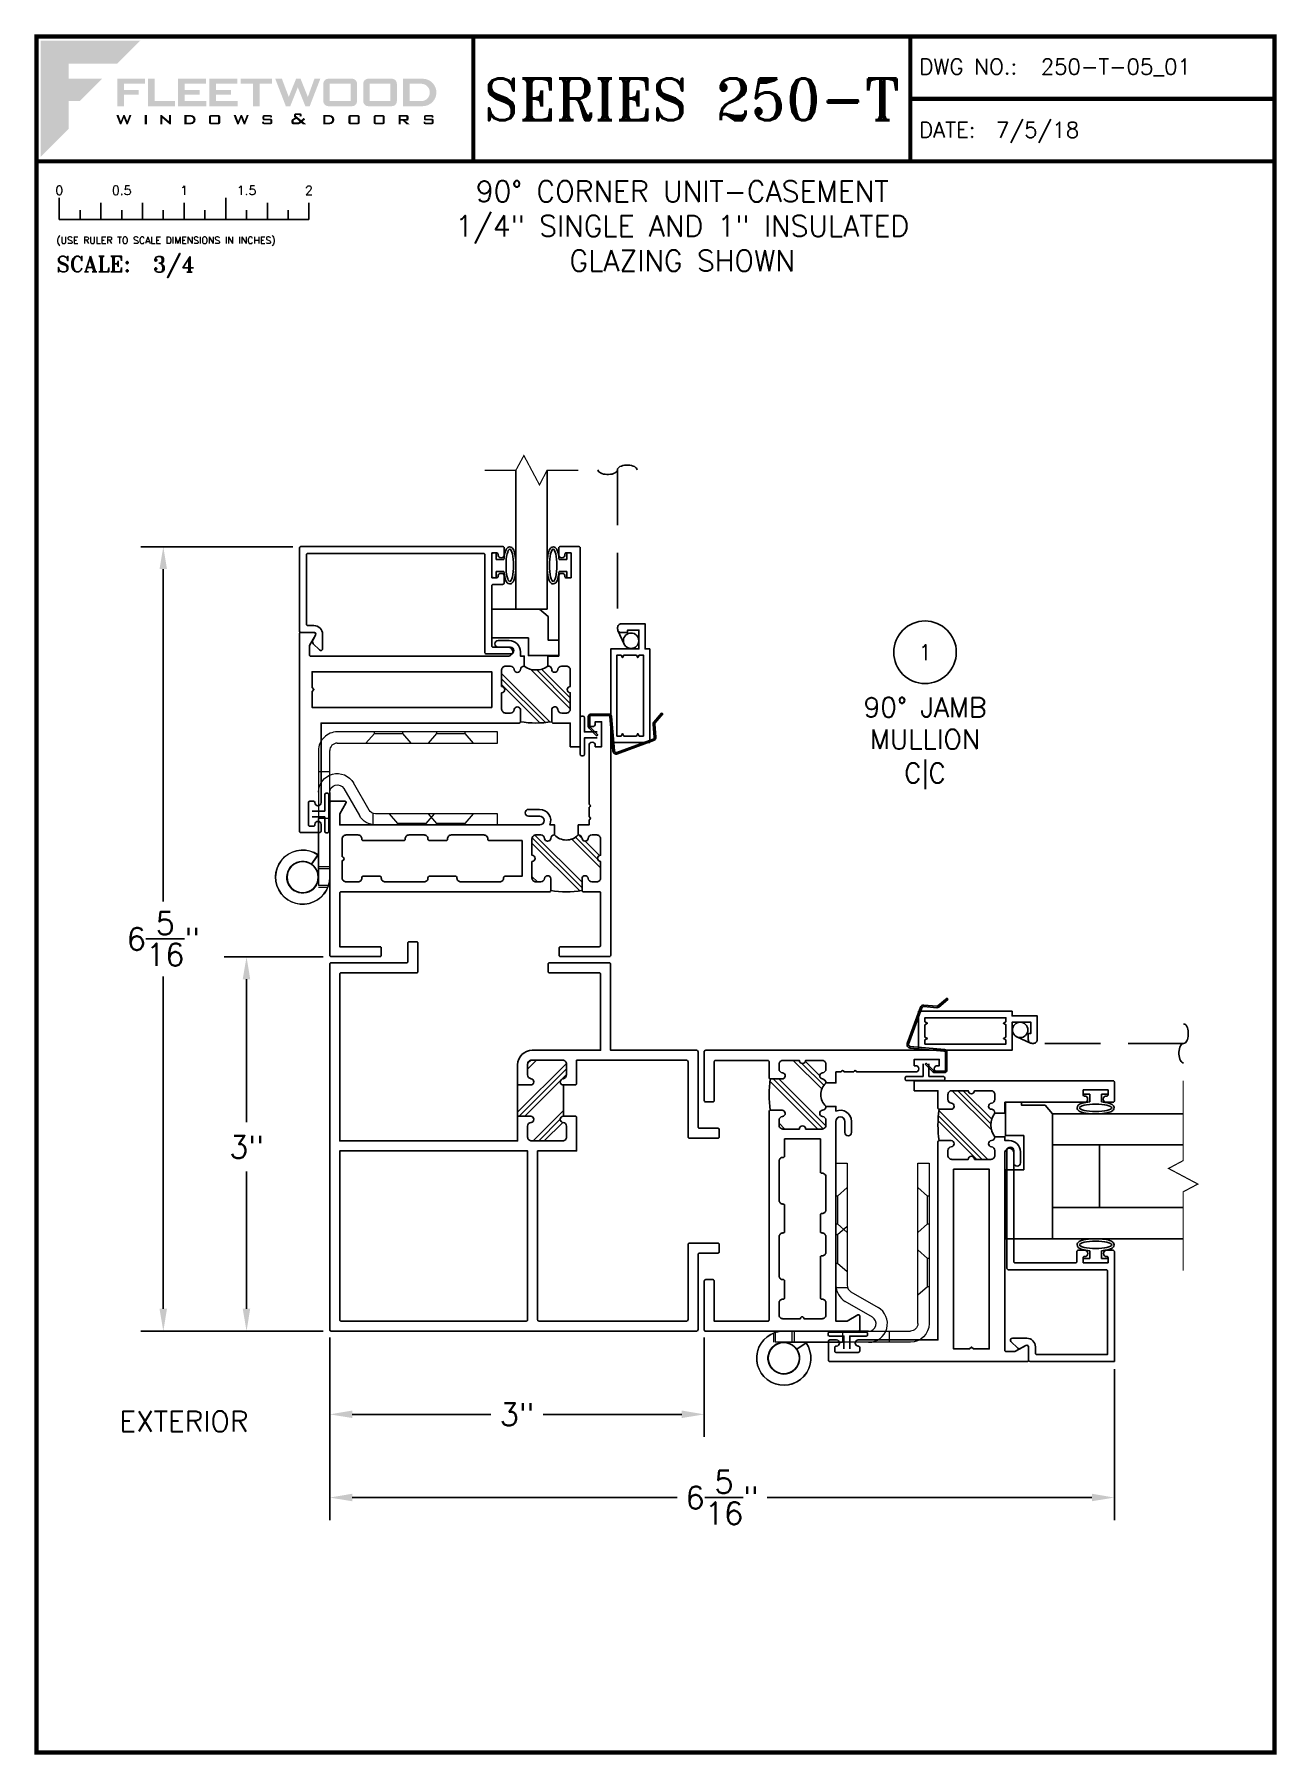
# Paper-space layout 'DETAIL 1' of a CAD drawing. Extents: x 0.3 to 7.8, y 0.1 to 10.4.
# The model-space entities are those that its viewports show. They can reach past a viewport. Long polylines and large blocks are cut down to what shows.
import ezdxf
from ezdxf.enums import TextEntityAlignment as Align

# ---------------------------------------------------------------- set-up
doc = ezdxf.new("R2010")
doc.units = 0
doc.header["$MEASUREMENT"] = 0
doc.linetypes.add('HIDDEN', pattern=[0.375, 0.25, -0.125])
doc.layers.get('0').update_dxf_attribs({"linetype": 'CONTINUOUS'})
doc.layers.get('Defpoints').update_dxf_attribs({"linetype": 'CONTINUOUS'})
for name, color, linetype in [('DIM', 7, 'CONTINUOUS'), ('FRAME', 1, 'CONTINUOUS'), ('GLASS', 7, 'CONTINUOUS'), ('MISC', 7, 'CONTINUOUS'), ('SCREEN', 92, 'CONTINUOUS'), ('SCREEN_CLIP', 7, 'CONTINUOUS'), ('TEXT', 7, 'CONTINUOUS'), ('VENT', 5, 'CONTINUOUS'), ('YK_GLASS_STOP', 5, 'CONTINUOUS')]:
    doc.layers.add(name, color=color, linetype=linetype)
doc.layers.add('VP', color=40, linetype='CONTINUOUS', plot=False)
doc.layers.get('VP').off()
doc.styles.add('ROMANS', font='romans')
doc.styles.add('ROMANT', font='romant')
doc.styles.add('SIMPLEX-094', font='simplex.shx', dxfattribs={"height": 0.094})
doc.styles.get("Standard").update_dxf_attribs({"font": 'simplex.shx'})
doc.dimstyles.new('THREE-QUARTER SCALE', dxfattribs={"dimscale": 0.75, "dimtxt": 0.18, "dimasz": 0.18, "dimexe": 0.18, "dimexo": 0.0625, "dimgap": 0.09, "dimtad": 0, "dimtih": 1, "dimtoh": 1, "dimdec": 4, "dimzin": 0, "dimdsep": 46, "dimlunit": 4, "dimtxsty": 'Standard', "dimcen": 0.09, "dimadec": 0, "dimazin": 0, "dimtfac": 1, "dimtdec": 4, "dimtofl": 0, "dimtmove": 0, "dimatfit": 3, "dimfxl": 0, "dimtolj": 1, "dimtzin": 0, "dimarcsym": 0})

psp = doc.layouts.new('DETAIL 1')

# ---------------------------------------------------------------- texts
at = {"layer": 'MISC', "insert": (4.192359, 9.297923), "char_height": 0.125, "width": 4.58904901, "attachment_point": 5}
psp.add_mtext('90%%D CORNER UNIT-CASEMENT\\P1/4" SINGLE AND 1" INSULATED\\PGLAZING SHOWN', dxfattribs=at)
at = {"layer": 'TEXT'}
psp.add_text('EXTERIOR', height=0.124, dxfattribs=at).set_placement((0.810253, 2.053057))

msp = doc.modelspace()

# ---------------------------------------------------------------- blocks, each defined once
blk = doc.blocks.new('Fleetwood_Logo_6-10-15')
h = blk.add_hatch(color=154)
h.dxf.hatch_style = 1
h.paths.add_polyline_path([(0.2526, -0.0017), (0.0019, -0.0017), (0.0019, -0.2942), (0.0725, -0.2236), (0.0725, -0.1535), (0.1007, -0.1535), (0.1567, -0.0976), (0.0725, -0.0976), (0.0725, -0.0596), (0.1946, -0.0596)])
h = blk.add_hatch(color=251)
h.dxf.hatch_style = 1
h.paths.add_polyline_path([(0.2487, -0.1256), (0.2112, -0.1256), (0.2112, -0.1102), (0.2647, -0.1102), (0.2647, -0.0976), (0.1946, -0.0976), (0.1946, -0.1667), (0.2112, -0.1667), (0.2112, -0.1377), (0.2487, -0.1377)])
h = blk.add_hatch(color=251)
h.dxf.hatch_style = 1
h.paths.add_polyline_path([(0.2886, -0.0976), (0.272, -0.0976), (0.272, -0.1667), (0.3401, -0.1667), (0.3401, -0.1535), (0.2886, -0.1535)])
h = blk.add_hatch(color=251)
h.dxf.hatch_style = 1
h.paths.add_polyline_path([(0.4175, -0.0976), (0.3474, -0.0976), (0.3474, -0.1667), (0.4185, -0.1667), (0.4185, -0.1534), (0.364, -0.1534), (0.364, -0.1377), (0.4015, -0.1377), (0.4015, -0.1256), (0.364, -0.1256), (0.364, -0.1102), (0.4175, -0.1102)])
h = blk.add_hatch(color=251)
h.dxf.hatch_style = 1
h.paths.add_polyline_path([(0.4965, -0.0976), (0.4264, -0.0976), (0.4264, -0.1667), (0.4975, -0.1667), (0.4975, -0.1534), (0.443, -0.1534), (0.443, -0.1377), (0.4804, -0.1377), (0.4804, -0.1256), (0.443, -0.1256), (0.443, -0.1102), (0.4965, -0.1102)])
h = blk.add_hatch(color=251)
h.dxf.hatch_style = 1
h.paths.add_polyline_path([(0.5842, -0.0976), (0.5054, -0.0976), (0.5054, -0.1102), (0.5365, -0.1102), (0.5365, -0.1667), (0.5531, -0.1667), (0.5531, -0.1102), (0.5842, -0.1102)])
h = blk.add_hatch(color=251)
h.dxf.hatch_style = 1
h.paths.add_polyline_path([(0.6089, -0.0976), (0.5921, -0.0976), (0.6188, -0.1667), (0.63, -0.1667), (0.6489, -0.1192), (0.6679, -0.1667), (0.6789, -0.1667), (0.7056, -0.0976), (0.6908, -0.0976), (0.6742, -0.1433), (0.6558, -0.0976), (0.6446, -0.0976), (0.6261, -0.1433)])
h = blk.add_hatch(color=251)
h.dxf.hatch_style = 1
h.paths.add_polyline_path([(0.7853, -0.0976), (0.726, -0.0976, 0.414214), (0.7133, -0.1102), (0.7133, -0.154, 0.414214), (0.726, -0.1667), (0.7853, -0.1667, 0.414214), (0.798, -0.154), (0.798, -0.1102, 0.414214)])
h.paths.add_polyline_path([(0.7819, -0.1102), (0.7819, -0.154), (0.7294, -0.154), (0.7294, -0.1102)], flags=16)
h = blk.add_hatch(color=251)
h.dxf.hatch_style = 1
h.paths.add_polyline_path([(0.8856, -0.0976), (0.8262, -0.0976, 0.414214), (0.8136, -0.1102), (0.8136, -0.154, 0.414214), (0.8262, -0.1667), (0.8856, -0.1667, 0.414214), (0.8982, -0.154), (0.8982, -0.1102, 0.414214)])
h.paths.add_polyline_path([(0.8822, -0.1102), (0.8822, -0.154), (0.8296, -0.154), (0.8296, -0.1102)], flags=16)
h = blk.add_hatch(color=251)
h.dxf.hatch_style = 1
h.paths.add_polyline_path([(0.9632, -0.0976), (0.914, -0.0976), (0.914, -0.1667), (0.9632, -0.1667, 1)])
h.paths.add_polyline_path([(0.9301, -0.1102), (0.9593, -0.1102, -1), (0.9593, -0.154), (0.9301, -0.154)], flags=16)
h = blk.add_hatch(color=7)
h.dxf.hatch_style = 1
h.paths.add_polyline_path([(0.2301, -0.1891), (0.2251, -0.1891), (0.2196, -0.2043), (0.2134, -0.1891), (0.2097, -0.1891), (0.2035, -0.2043), (0.1978, -0.1891), (0.1922, -0.1891), (0.2011, -0.2121), (0.2048, -0.2121), (0.2112, -0.1963), (0.2175, -0.2121), (0.2212, -0.2121)])
h = blk.add_hatch(color=7)
h.dxf.hatch_style = 1
h.paths.add_polyline_path([(0.2691, -0.1891), (0.2637, -0.1891), (0.2637, -0.2118), (0.2637, -0.2121), (0.2691, -0.2121)])
h = blk.add_hatch(color=7)
h.dxf.hatch_style = 1
h.paths.add_polyline_path([(0.3077, -0.1964), (0.3259, -0.2121), (0.3298, -0.2121), (0.3298, -0.1891), (0.325, -0.1891), (0.325, -0.2047), (0.3067, -0.1891), (0.3029, -0.1891), (0.3029, -0.2121), (0.3077, -0.2121)])
h = blk.add_hatch(color=7)
h.dxf.hatch_style = 1
h.paths.add_polyline_path([(0.3801, -0.1891), (0.3637, -0.1891), (0.3637, -0.2121), (0.3801, -0.2121, 1)])
h.paths.add_polyline_path([(0.3691, -0.2079), (0.3691, -0.1933), (0.3788, -0.1933, -1), (0.3788, -0.2079)], flags=16)
h = blk.add_hatch(color=7)
h.dxf.hatch_style = 1
h.paths.add_polyline_path([(0.4537, -0.2079), (0.4537, -0.1933, 0.414214), (0.4495, -0.1891), (0.4297, -0.1891, 0.414214), (0.4255, -0.1933), (0.4255, -0.2079, 0.414214), (0.4297, -0.2121), (0.4495, -0.2121, 0.414214)])
h.paths.add_polyline_path([(0.4308, -0.2079), (0.4308, -0.1933), (0.4484, -0.1933), (0.4484, -0.2079)], flags=16)
h = blk.add_hatch(color=7)
h.dxf.hatch_style = 1
h.paths.add_polyline_path([(0.5253, -0.1891), (0.5203, -0.1891), (0.5148, -0.2043), (0.5087, -0.1891), (0.5049, -0.1891), (0.4988, -0.2043), (0.493, -0.1891), (0.4874, -0.1891), (0.4963, -0.2121), (0.5001, -0.2121), (0.5064, -0.1963), (0.5127, -0.2121), (0.5164, -0.2121)])
h = blk.add_hatch(color=7)
h.dxf.hatch_style = 1
h.paths.add_polyline_path([(0.5801, -0.1891), (0.5643, -0.1891, 0.414214), (0.56, -0.1933), (0.56, -0.1981, 0.414214), (0.5643, -0.2024), (0.58, -0.2024), (0.58, -0.2078), (0.5637, -0.2078), (0.5637, -0.2052), (0.5591, -0.2062), (0.5591, -0.2078, 0.414214), (0.5634, -0.2121), (0.5805, -0.2121, 0.414214), (0.5848, -0.2078), (0.5848, -0.2024, 0.414214), (0.5805, -0.1982), (0.5648, -0.1982), (0.5648, -0.193), (0.5798, -0.193), (0.5798, -0.1958), (0.5843, -0.1948), (0.5843, -0.1933, 0.414214)])
h = blk.add_hatch(color=7)
h.dxf.hatch_style = 1
h.paths.add_polyline_path([(0.645, -0.1913, -0.222262), (0.6447, -0.1906), (0.6447, -0.1892), (0.6535, -0.1892), (0.6535, -0.193), (0.6587, -0.1918), (0.6587, -0.189, 0.414214), (0.6544, -0.1847), (0.6437, -0.1847, 0.414214), (0.6394, -0.189), (0.6394, -0.1922, 0.222262), (0.6407, -0.1948), (0.6415, -0.1955), (0.6345, -0.1998, 0.260684), (0.6329, -0.2027), (0.6329, -0.2078, 0.414214), (0.6372, -0.2121), (0.6514, -0.2121, 0.17577), (0.6536, -0.2113), (0.657, -0.2085), (0.6614, -0.2121), (0.6699, -0.2121), (0.6613, -0.2049), (0.6676, -0.1997), (0.6637, -0.1964), (0.6574, -0.2017)])
h.paths.add_polyline_path([(0.6532, -0.2052), (0.6509, -0.2072, -0.17577), (0.6502, -0.2074), (0.6382, -0.2074), (0.6382, -0.2033, -0.260684), (0.6387, -0.2025), (0.6451, -0.1985)], flags=16)
h = blk.add_hatch(color=7)
h.dxf.hatch_style = 1
h.paths.add_polyline_path([(0.7294, -0.1891), (0.713, -0.1891), (0.713, -0.2121), (0.7294, -0.2121, 1)])
h.paths.add_polyline_path([(0.7184, -0.2079), (0.7184, -0.1933), (0.7281, -0.1933, -1), (0.7281, -0.2079)], flags=16)
h = blk.add_hatch(color=7)
h.dxf.hatch_style = 1
h.paths.add_polyline_path([(0.8045, -0.2079), (0.8045, -0.1933, 0.414214), (0.8003, -0.1891), (0.7805, -0.1891, 0.414214), (0.7763, -0.1933), (0.7763, -0.2079, 0.414214), (0.7805, -0.2121), (0.8003, -0.2121, 0.414214)])
h.paths.add_polyline_path([(0.7816, -0.2079), (0.7816, -0.1933), (0.7992, -0.1933), (0.7992, -0.2079)], flags=16)
h = blk.add_hatch(color=7)
h.dxf.hatch_style = 1
h.paths.add_polyline_path([(0.8678, -0.2079), (0.8678, -0.1933, 0.414214), (0.8636, -0.1891), (0.8438, -0.1891, 0.414214), (0.8396, -0.1933), (0.8396, -0.2079, 0.414214), (0.8438, -0.2121), (0.8636, -0.2121, 0.414214)])
h.paths.add_polyline_path([(0.8449, -0.2079), (0.8449, -0.1933), (0.8624, -0.1933), (0.8624, -0.2079)], flags=16)
h = blk.add_hatch(color=7)
h.dxf.hatch_style = 1
h.paths.add_polyline_path([(0.9277, -0.1993), (0.9277, -0.1933, 0.414214), (0.9235, -0.1891), (0.9028, -0.1891), (0.9028, -0.2121), (0.9082, -0.2121), (0.9082, -0.2035), (0.9131, -0.2035), (0.9224, -0.2121), (0.9303, -0.2121), (0.9197, -0.2035), (0.9235, -0.2035, 0.414214)])
h.paths.add_polyline_path([(0.9082, -0.1993), (0.9082, -0.1933), (0.9214, -0.1933, -0.414214), (0.9224, -0.1943), (0.9224, -0.1983, -0.414214), (0.9214, -0.1993)], flags=16)
h = blk.add_hatch(color=7)
h.dxf.hatch_style = 1
h.paths.add_polyline_path([(0.9867, -0.1982), (0.971, -0.1982), (0.971, -0.193), (0.9859, -0.193), (0.9859, -0.1958), (0.9905, -0.1948), (0.9905, -0.1933, 0.414214), (0.9863, -0.1891), (0.9705, -0.1891, 0.414214), (0.9662, -0.1933), (0.9662, -0.1981, 0.414214), (0.9705, -0.2024), (0.9862, -0.2024), (0.9862, -0.2078), (0.9699, -0.2078), (0.9699, -0.2052), (0.9653, -0.2062), (0.9653, -0.2078, 0.414214), (0.9696, -0.2121), (0.9867, -0.2121, 0.414214), (0.991, -0.2078), (0.991, -0.2024, 0.414214)])
blk = doc.blocks.new('A-SIZE_P')
at = {"const_width": 0.025}
blk.add_lwpolyline([(0.313, 0.125), (7.751, 0.125), (7.751, 10.437), (0.313, 10.437)], close=True, dxfattribs=at)
for points in [[(2.938, 10.437), (2.938, 9.687)], [(5.563, 10.437), (5.563, 9.687)], [(5.563, 10.062), (7.751, 10.062)], [(0.313, 9.687), (7.751, 9.687)]]:
    blk.add_lwpolyline(points, dxfattribs=at)
at = {"xscale": 2.387023416083395, "yscale": 2.387023416083395, "zscale": 2.387023416083395}
blk.add_blockref('Fleetwood_Logo_6-10-15', (0.334, 10.416), dxfattribs=at)
for s, style, p in [('DWG NO.:', 'SIMPLEX-094', (5.617, 10.209)), ('DATE:', 'SIMPLEX-094', (5.616, 9.829)), ('SCALE:', 'ROMANT', (0.433, 9.022))]:
    blk.add_text(s, height=0.094, dxfattribs=dict(style=style)).set_placement(p)
for tag, p, style in [('DWG_NO', (6.346, 10.209), 'SIMPLEX-094'), ('DATE', (6.077, 9.829), 'SIMPLEX-094'), ('SCALE', (1.011, 9.02), 'ROMANT')]:
    blk.add_attdef(tag, p, '', height=0.094, dxfattribs=dict(style=style))
for tag, height, style, width, p, p2 in [('DWG_NO_F', 0.094, 'SIMPLEX-094', 1.745692, (6.347, 10.209), (7.683, 10.209)), ('PRODUCT', 0.25, 'ROMANT', 1.390728, (3.001, 9.934), (5.5, 9.934))]:
    blk.add_attdef(tag, text='', height=height, dxfattribs=dict(style=style, width=width)).set_placement(p, p2, align=Align.FIT)
blk = doc.blocks.new('Three Quarter')
for p, q in [((0.137, -0.219), (0.137, -0.35)), ((0.262, -0.294), (0.262, -0.35)), ((0.387, -0.249), (0.387, -0.35)), ((0.512, -0.294), (0.512, -0.35)), ((0.637, -0.249), (0.637, -0.35)), ((0.762, -0.294), (0.762, -0.35)), ((0.887, -0.249), (0.887, -0.35)), ((1.012, -0.294), (1.012, -0.35)), ((1.137, -0.219), (1.137, -0.35)), ((1.262, -0.294), (1.262, -0.35)), ((1.387, -0.249), (1.387, -0.35)), ((1.512, -0.294), (1.512, -0.35)), ((1.637, -0.249), (1.637, -0.35)), ((0.137, -0.35), (1.637, -0.35))]:
    blk.add_line(p, q)
for s, p in [('0', (0.137, -0.219)), ('0.5', (0.512, -0.219)), ('1', (0.887, -0.219)), ('1.5', (1.262, -0.219)), ('2', (1.637, -0.219))]:
    blk.add_text(s, height=0.055).set_placement(p, align=Align.BOTTOM_CENTER)
at = {"style": 'ROMANS'}
blk.add_text('(USE RULER TO SCALE DIMENSIONS IN INCHES)', height=0.04115, dxfattribs=at).set_placement((0.12, -0.495))
blk = doc.blocks.new('*D97')
at = {"layer": 'Defpoints', "color": 0}
for p in [(1.575, 4.907), (2.082, 4.907), (2.082, 2.657)]:
    blk.add_point(p, dxfattribs=at)
at = {"layer": 'TEXT', "color": 0, "lineweight": -2}
for p, q in [((2.036, 4.907), (1.44, 4.907)), ((1.575, 4.772), (1.575, 3.912)), ((1.575, 2.792), (1.575, 3.616)), ((2.036, 2.657), (1.44, 2.657))]:
    blk.add_line(p, q, dxfattribs=at)
at = {"layer": 'TEXT', "color": 0}
for points in [[(1.552, 4.772), (1.597, 4.772), (1.575, 4.907)], [(1.552, 2.792), (1.597, 2.792), (1.575, 2.657)]]:
    blk.add_solid(points, dxfattribs=at)
at = {"layer": 'TEXT', "color": 0, "insert": (1.575, 3.764), "char_height": 0.135, "attachment_point": 5}
blk.add_mtext('\\A1;3"', dxfattribs=at)
blk = doc.blocks.new('*D98')
at = {"layer": 'Defpoints', "color": 0}
for p in [(1.075, 7.371), (1.9, 7.371), (2.082, 2.657)]:
    blk.add_point(p, dxfattribs=at)
at = {"layer": 'TEXT', "color": 0, "lineweight": -2}
for p, q in [((1.853, 7.371), (0.94, 7.371)), ((1.075, 7.236), (1.075, 5.239)), ((1.075, 2.792), (1.075, 4.789)), ((2.036, 2.657), (0.94, 2.657))]:
    blk.add_line(p, q, dxfattribs=at)
at = {"layer": 'TEXT', "color": 0}
for points in [[(1.052, 7.236), (1.097, 7.236), (1.075, 7.371)], [(1.052, 2.792), (1.097, 2.792), (1.075, 2.657)]]:
    blk.add_solid(points, dxfattribs=at)
at = {"layer": 'TEXT', "color": 0, "insert": (1.075, 5.014), "char_height": 0.135, "attachment_point": 5}
blk.add_mtext('\\A1;6{\\H1.000000x;\\S5/16;}"', dxfattribs=at)
blk = doc.blocks.new('*D99')
at = {"layer": 'Defpoints', "color": 0}
for p in [(2.075, 2.665), (4.325, 2.665), (4.325, 2.157)]:
    blk.add_point(p, dxfattribs=at)
at = {"layer": 'TEXT', "color": 0, "lineweight": -2}
for p, q in [((2.075, 2.618), (2.075, 2.022)), ((4.325, 2.618), (4.325, 2.022)), ((2.21, 2.157), (3.042, 2.157)), ((4.19, 2.157), (3.357, 2.157))]:
    blk.add_line(p, q, dxfattribs=at)
at = {"layer": 'TEXT', "color": 0}
for points in [[(2.21, 2.18), (2.21, 2.135), (2.075, 2.157)], [(4.19, 2.18), (4.19, 2.135), (4.325, 2.157)]]:
    blk.add_solid(points, dxfattribs=at)
at = {"layer": 'TEXT', "color": 0, "insert": (3.2, 2.157), "char_height": 0.135, "attachment_point": 5}
blk.add_mtext('\\A1;3"', dxfattribs=at)
blk = doc.blocks.new('*D100')
at = {"layer": 'Defpoints', "color": 0}
for p in [(2.075, 2.665), (6.789, 2.475), (2.075, 1.657)]:
    blk.add_point(p, dxfattribs=at)
at = {"layer": 'TEXT', "color": 0, "lineweight": -2}
for p, q in [((2.075, 2.618), (2.075, 1.522)), ((6.789, 2.428), (6.789, 1.522)), ((2.21, 1.657), (4.162, 1.657)), ((6.654, 1.657), (4.702, 1.657))]:
    blk.add_line(p, q, dxfattribs=at)
at = {"layer": 'TEXT', "color": 0}
for points in [[(2.21, 1.68), (2.21, 1.635), (2.075, 1.657)], [(6.654, 1.68), (6.654, 1.635), (6.789, 1.657)]]:
    blk.add_solid(points, dxfattribs=at)
at = {"layer": 'TEXT', "color": 0, "insert": (4.432, 1.657), "char_height": 0.135, "attachment_point": 5}
blk.add_mtext('\\A1;6{\\H1.000000x;\\S5/16;}"', dxfattribs=at)
blk = doc.blocks.new('sectball')
blk.add_circle((0, 0), 0.125)
blk.add_attdef('NO', text='', height=0.062).set_placement((0, 0), align=Align.MIDDLE_CENTER)
for tag, p in [('LINE1', (0, -0.2588)), ('LINE2', (0, -0.3864)), ('LINE3', (0, -0.5214))]:
    blk.add_attdef(tag, text='', height=0.078).set_placement(p, align=Align.CENTER)
blk = doc.blocks.new('P48 90 Corner Mullion')
h = blk.add_hatch()
h.set_pattern_fill('PLAST', color=256, angle=45, style=0)
h.set_pattern_definition([(45, (-6.56593, -27.63443), (-0.1767767, 0.1767767), []), (45, (-6.58803, -27.61234), (-0.1767767, 0.1767767), []), (45, (-6.61013, -27.59024), (-0.1767767, 0.1767767), [])])
h.paths.add_polyline_path([(0.135, 1.972), (0.03, 1.972), (0.03, 1.722), (0.135, 1.722, -0.414214), (0.16, 1.697), (0.16, 1.697, -0.38311), (0.138, 1.672, 0.38311), (0.11, 1.641), (0.11, 1.555, 0.414214), (0.141, 1.524), (0.391, 1.524, 0.414214), (0.422, 1.555), (0.422, 1.641, 0.38311), (0.394, 1.672, -0.38311), (0.372, 1.697), (0.372, 1.697, -0.414214), (0.397, 1.722), (0.397, 1.972, -0.414214), (0.372, 1.997), (0.372, 1.997, -0.38311), (0.394, 2.022, 0.38311), (0.422, 2.053), (0.422, 2.139, 0.414214), (0.391, 2.17), (0.141, 2.17, 0.414214), (0.11, 2.139), (0.11, 2.053, 0.38311), (0.138, 2.022, -0.38311), (0.16, 1.997), (0.16, 1.997, -0.414214)])
for p, q in [((0.03, 1.972), (0.03, 1.722)), ((0.397, 1.972), (0.397, 1.722))]:
    blk.add_line(p, q)
for points in [[(0.03, 1.722), (0.03, 1.524), (-1.395, 1.524), (-1.395, 2.86, -0.414214), (-1.385, 2.87), (-0.78, 2.87, 0.414214), (-0.77, 2.88), (-0.77, 3.11, 0.414214), (-0.78, 3.12), (-0.84, 3.12, 0.414214), (-0.85, 3.11), (-0.85, 2.96, -0.414214), (-0.86, 2.95), (-1.465, 2.95, 0.414214), (-1.475, 2.94), (-1.475, 0.01, 0.414214), (-1.465, 0), (1.465, 0, 0.414214), (1.475, 0.01), (1.475, 0.615, -0.414214), (1.485, 0.625), (1.635, 0.625, 0.414214), (1.645, 0.635), (1.645, 0.695, 0.414214), (1.635, 0.705), (1.405, 0.705, 0.414214), (1.395, 0.695), (1.395, 0.09, -0.414214), (1.385, 0.08), (0.2, 0.08, -0.414214), (0.19, 0.09), (0.19, 1.444), (0.502, 1.444), (0.502, 1.712, 0.414214), (0.492, 1.722), (0.397, 1.722, 0.414214), (0.372, 1.697), (0.372, 1.697, 0.38311), (0.394, 1.672, -0.38311), (0.422, 1.641), (0.422, 1.555, -0.414214), (0.391, 1.524), (0.141, 1.524, -0.414214), (0.11, 1.555), (0.11, 1.641, -0.38311), (0.138, 1.672, 0.38311), (0.16, 1.697), (0.16, 1.697, 0.414214), (0.135, 1.722), (0.03, 1.722)], [(0.03, 1.972), (0.135, 1.972, 0.414214), (0.16, 1.997), (0.16, 1.997, 0.38311), (0.138, 2.022, -0.38311), (0.11, 2.053), (0.11, 2.139, -0.414214), (0.141, 2.17), (0.391, 2.17, -0.414214), (0.422, 2.139), (0.422, 2.053, -0.38311), (0.394, 2.022, 0.38311), (0.372, 1.997), (0.372, 1.997, 0.414214), (0.397, 1.972), (0.492, 1.972, 0.414214), (0.502, 1.982), (0.502, 2.17), (1.385, 2.17, -0.414214), (1.395, 2.16), (1.395, 1.555, 0.414214), (1.405, 1.545), (1.635, 1.545, 0.414214), (1.645, 1.555), (1.645, 1.615, 0.414214), (1.635, 1.625), (1.485, 1.625, -0.414214), (1.475, 1.635), (1.475, 2.24, 0.414214), (1.465, 2.25), (0.775, 2.25), (0.775, 2.94, 0.414214), (0.765, 2.95), (0.285, 2.95, 0.414214), (0.275, 2.94), (0.275, 2.88, 0.414214), (0.285, 2.87), (0.685, 2.87, -0.414214), (0.695, 2.86), (0.695, 2.25), (0.147, 2.25, 0.414214), (0.03, 2.133), (0.03, 1.972)]]:
    blk.add_lwpolyline(points, format="xyb")
blk.add_lwpolyline([(-1.385, 0.08, -0.414214), (-1.395, 0.09), (-1.395, 1.444), (0.11, 1.444), (0.11, 0.09, -0.414214), (0.1, 0.08)], format="xyb", close=True)
blk = doc.blocks.new('05P19-BLOCK-OG')
h = blk.add_hatch()
h.set_pattern_fill('PLAST', angle=45, style=0)
h.paths.add_polyline_path([(0.006, 1.12, -1), (0.006, 1.17), (0.006, 1.302, 0.414214), (-0.025, 1.333), (-0.063, 1.333, 0.38311), (-0.094, 1.305, -0.947716), (-0.143, 1.308), (-0.143, 1.403, 0.081165), (-0.394, 1.403), (-0.394, 1.308, -0.947716), (-0.443, 1.305, 0.38311), (-0.474, 1.333), (-0.512, 1.333, 0.414214), (-0.544, 1.302), (-0.544, 1.17, -1), (-0.544, 1.12), (-0.544, 0.988, 0.414214), (-0.512, 0.957), (-0.474, 0.957, 0.38311), (-0.443, 0.985, -0.898027), (-0.394, 0.985, 0.009247), (-0.394, 0.984, 0.372543), (-0.363, 0.957, -0.436275), (-0.174, 0.957, 0.38311), (-0.143, 0.985, -0.898027), (-0.094, 0.985, 0.38311), (-0.063, 0.957), (-0.025, 0.957, 0.414214), (0.006, 0.988)])
for points in [[(-0.394, 0.984, -0.009247), (-0.394, 0.985, 0.898027), (-0.443, 0.985, -0.38311), (-0.474, 0.957), (-0.512, 0.957, -0.414214), (-0.544, 0.988), (-0.544, 1.12, 1), (-0.544, 1.17), (-0.544, 1.302, -0.414214), (-0.512, 1.333), (-0.474, 1.333, -0.38311), (-0.443, 1.305, 0.947716), (-0.394, 1.308), (-0.394, 1.403, 0.414214), (-0.404, 1.413), (-2.073, 1.413, -0.414214), (-2.084, 1.423), (-2.084, 1.852), (-1.761, 1.852, 0.414214), (-1.751, 1.862), (-1.751, 1.922, 0.414214), (-1.761, 1.932), (-2.154, 1.932, 0.414214), (-2.163, 1.922), (-2.163, 0.697, 0.414214), (-2.154, 0.687), (-2.042, 0.687, 0.57735), (-2.034, 0.702), (-2.084, 0.788), (-2.084, 0.877), (-0.483, 0.877, -1), (-0.483, 0.806), (-0.572, 0.806, 1), (-0.572, 0.752), (-0.483, 0.752, 0.536675), (-0.401, 0.877), (-0.363, 0.877), (-0.363, 0.957, -0.38311), (-0.394, 0.985)], [(-0.143, 0.984, 0.009247), (-0.143, 0.985, -0.38311), (-0.174, 0.957), (-0.174, 0.877), (-0.087, 0.877), (-0.087, 0.838, 0.317837), (-0.083, 0.833, -0.707107), (-0.083, 0.814, 0.317837), (-0.087, 0.81), (-0.087, 0.738, 0.317837), (-0.083, 0.733, -0.707107), (-0.083, 0.714, 0.317837), (-0.087, 0.71), (-0.087, 0.239, 1), (-0.037, 0.239), (-0.037, 0.25), (0.014, 0.25), (0.014, 0.05), (-0.037, 0.05), (-0.037, 0.064, 1), (-0.087, 0.064), (-0.087, 0.01, 0.414214), (-0.076, 0), (0.076, 0, 0.414214), (0.087, 0.01), (0.087, 1.922, 0.414214), (0.076, 1.932), (-0.316, 1.932, 0.414214), (-0.326, 1.922), (-0.326, 1.862, 0.414214), (-0.316, 1.852), (-0.003, 1.852, -0.414214), (0.006, 1.842), (0.006, 1.423, -0.414214), (-0.003, 1.413), (-0.134, 1.413, 0.414214), (-0.143, 1.403), (-0.143, 1.308, 0.947716), (-0.094, 1.305, -0.38311), (-0.063, 1.333), (-0.025, 1.333, -0.414214), (0.006, 1.302), (0.006, 1.17, 1), (0.006, 1.12), (0.006, 0.988, -0.414214), (-0.025, 0.957), (-0.063, 0.957, -0.38311), (-0.094, 0.985, 0.898027), (-0.143, 0.985)]]:
    blk.add_lwpolyline(points, format="xyb")
blk.add_lwpolyline([(-1.377, 0.988, -0.414214), (-1.408, 0.957), (-1.529, 0.957, -0.414214), (-1.56, 0.988), (-1.56, 0.992, 0.414214), (-1.569, 1.002), (-1.897, 1.002, 0.414214), (-1.907, 0.992), (-1.907, 0.988, -0.414214), (-1.938, 0.957), (-2.032, 0.957, -0.414214), (-2.064, 0.988), (-2.064, 1.132, 1), (-2.064, 1.162), (-2.064, 1.302, -0.414214), (-2.032, 1.333), (-1.938, 1.333, -0.414214), (-1.907, 1.302), (-1.907, 1.302), (-1.907, 1.298, 0.414214), (-1.897, 1.288), (-1.761, 1.288, 0.414214), (-1.751, 1.298), (-1.751, 1.302), (-1.751, 1.302, -0.414214), (-1.72, 1.333), (-1.408, 1.333, -0.414214), (-1.377, 1.302), (-1.377, 1.302), (-1.377, 1.298, 0.414214), (-1.367, 1.288), (-1.155, 1.288, 0.414214), (-1.145, 1.298), (-1.145, 1.302), (-1.145, 1.302, -0.414214), (-1.114, 1.333), (-0.802, 1.333, -0.414214), (-0.771, 1.302), (-0.771, 1.302), (-0.771, 1.298, 0.414214), (-0.761, 1.288), (-0.623, 1.288), (-0.623, 1.002), (-0.889, 1.002, 0.414214), (-0.898, 0.992), (-0.898, 0.988, -0.414214), (-0.93, 0.957), (-1.19, 0.957, -0.414214), (-1.221, 0.988), (-1.221, 0.992, 0.414214), (-1.23, 1.002), (-1.367, 1.002, 0.414214), (-1.377, 0.992)], format="xyb", close=True)
at = {"color": 7}
for centre, radius, start, end in [((-0.269, 0.638), 0.775, 80.7195, 99.2805), ((-0.269, 0.869), 0.129, 42.8591, 137.1409)]:
    blk.add_arc(centre, radius, start, end, dxfattribs=at)
blk = doc.blocks.new('05P11-Z-BAR')
h = blk.add_hatch()
h.set_pattern_fill('PLAST', angle=45, style=0)
h.set_pattern_definition([(45, (-0.3846, -1e-07), (-0.176777, 0.176777), []), (45, (-0.4067, 0.0221), (-0.176777, 0.176777), []), (45, (-0.4288, 0.0442), (-0.176777, 0.176777), [])])
h.paths.add_polyline_path([(0.006, 1.12, -0.414214), (-0.018, 1.145, -0.414214), (0.006, 1.17), (0.006, 1.302, 0.414214), (-0.025, 1.333), (-0.063, 1.333, 0.38311), (-0.094, 1.305, -0.947716), (-0.143, 1.308), (-0.143, 1.403, 0.087329), (-0.394, 1.403), (-0.394, 1.308, -1), (-0.443, 1.308, 0.352985), (-0.473, 1.333), (-0.512, 1.333, 0.414214), (-0.544, 1.302), (-0.544, 1.17, -0.414214), (-0.518, 1.145, -0.414214), (-0.544, 1.12), (-0.544, 0.988, 0.414214), (-0.512, 0.957), (-0.474, 0.957, 0.38311), (-0.443, 0.985, -0.898027), (-0.394, 0.985, 0.38311), (-0.363, 0.957, -0.325577), (-0.174, 0.957, 0.363634), (-0.143, 0.982, -0.947716), (-0.094, 0.985, 0.38311), (-0.063, 0.957), (-0.025, 0.957, 0.414214), (0.006, 0.988)])
blk.add_line((-0.087, 0.877), (-0.087, 0.877))
for points in [[(-2.164, 2.28, -0.414214), (-2.154, 2.29), (-2.001, 2.29, -0.414214), (-1.991, 2.28), (-1.991, 2.226, -1), (-2.041, 2.226), (-2.041, 2.23, 0.414214), (-2.051, 2.24), (-2.081, 2.24, 0.414214), (-2.091, 2.23), (-2.091, 2.05, 0.414214), (-2.081, 2.04), (-2.051, 2.04, 0.414214), (-2.041, 2.05), (-2.041, 2.051, -1), (-1.991, 2.051), (-1.991, 1.413), (-0.403, 1.413, -0.414214), (-0.394, 1.403), (-0.394, 1.306, -0.888834), (-0.443, 1.306, 0.377258), (-0.474, 1.333), (-0.512, 1.333, 0.414214), (-0.544, 1.302), (-0.544, 1.17, -1), (-0.544, 1.12), (-0.544, 0.988, 0.414214), (-0.512, 0.957), (-0.474, 0.957, 0.383109), (-0.443, 0.985, -0.898027), (-0.394, 0.985, 0.38311), (-0.363, 0.957), (-0.363, 0.877), (-0.394, 0.877), (-0.394, 0.842, -0.414214), (-0.483, 0.752), (-0.571, 0.752, -1), (-0.571, 0.806), (-0.486, 0.806, 0.859155), (-0.486, 0.877), (-2.074, 0.877, 0.414214), (-2.084, 0.867), (-2.084, 0.797, 0.131652), (-2.082, 0.792), (-2.035, 0.709, -0.577353), (-2.048, 0.687), (-2.154, 0.687, -0.414214), (-2.164, 0.697), (-2.164, 2.28)], [(-0.025, 0.957, 0.414214), (0.006, 0.988), (0.006, 1.12, -1), (0.006, 1.17), (0.006, 1.302, 0.414214), (-0.025, 1.333), (-0.063, 1.333, 0.38311), (-0.094, 1.305, -0.947716), (-0.143, 1.308), (-0.143, 1.403, -0.414214), (-0.133, 1.413), (0.006, 1.413), (0.006, 1.603), (0.086, 1.603), (0.086, 0.01, -0.414214), (0.077, 0), (-0.077, 0, -0.414214), (-0.087, 0.01), (-0.087, 0.064, -1), (-0.037, 0.064), (-0.037, 0.06, 0.414214), (-0.027, 0.05), (0.003, 0.05, 0.414214), (0.014, 0.06), (0.014, 0.24, 0.414214), (0.003, 0.25), (-0.027, 0.25, 0.414214), (-0.037, 0.24), (-0.037, 0.239, -1), (-0.087, 0.239), (-0.087, 0.877), (-0.174, 0.877), (-0.174, 0.957, 0.363634), (-0.143, 0.982, -0.947716), (-0.094, 0.985, 0.38311), (-0.063, 0.957), (-0.025, 0.957)]]:
    blk.add_lwpolyline(points, format="xyb")
blk.add_lwpolyline([(-2.063, 1.16), (-2.063, 1.288), (-0.623, 1.288), (-0.623, 1.002), (-2.063, 1.002), (-2.063, 1.129), (-2.048, 1.145)], close=True)
at = {"color": 7}
for centre, radius, start, end in [((-0.269, 0.638), 0.775, 80.7195, 99.2805), ((-0.269, 0.828), 0.16, 53.9319, 126.0681)]:
    blk.add_arc(centre, radius, start, end, dxfattribs=at)
blk = doc.blocks.new('05P05-.25in_GLASS_STOP')
for p, q in [((-0.588, 0.25), (-0.623, 0.25)), ((-0.623, 0.25), (-0.623, 0.05)), ((-0.588, 0.198), (-0.588, 0.25)), ((-0.526, 0.198), (-0.588, 0.198)), ((-0.084, 0.198), (-0.022, 0.198)), ((-0.022, 0.198), (-0.022, 0.25)), ((-0.022, 0.25), (0.013, 0.25)), ((0.013, 0.25), (0.013, 0.05)), ((-0.623, 0.05), (-0.588, 0.05)), ((-0.588, 0.05), (-0.588, 0.103)), ((-0.588, 0.103), (-0.526, 0.103)), ((-0.022, 0.103), (-0.084, 0.103)), ((-0.022, 0.05), (-0.022, 0.103)), ((0.013, 0.05), (-0.022, 0.05))]:
    blk.add_line(p, q)
blk.add_lwpolyline([(-2.048, 0.632, 0.414214), (-1.978, 0.702), (-1.978, 0.817, 0.668179), (-2.003, 0.828), (-2.053, 0.778, 0.339454), (-2.057, 0.748), (-2.035, 0.71, -0.57735), (-2.048, 0.687), (-2.153, 0.687, 0.414214), (-2.163, 0.677), (-2.163, 0.01, 0.414214), (-2.153, 0), (-0.533, 0, 0.414214), (-0.523, 0.01), (-0.523, 0.064, 0.414214), (-0.548, 0.089), (-0.549, 0.089, 0.414214), (-0.573, 0.064), (-0.573, 0.06, -0.414214), (-0.583, 0.05), (-0.608, 0.05, -0.414214), (-0.623, 0.065), (-0.623, 0.235, -0.414214), (-0.608, 0.25), (-0.583, 0.25, -0.414214), (-0.573, 0.24), (-0.573, 0.239, 0.414214), (-0.549, 0.214), (-0.548, 0.214, 0.414214), (-0.523, 0.239), (-0.523, 0.288, 0.414214), (-0.538, 0.303), (-0.613, 0.303, -0.414214), (-0.623, 0.313), (-0.623, 0.795, -0.414214), (-0.613, 0.805), (-0.474, 0.805, 0.414214), (-0.447, 0.832), (-0.447, 0.833, 0.414214), (-0.474, 0.86), (-0.668, 0.86, 0.414214), (-0.678, 0.85), (-0.678, 0.065, -0.414214), (-0.688, 0.055), (-2.098, 0.055, -0.414214), (-2.108, 0.065), (-2.108, 0.622, -0.414214), (-2.098, 0.632)], format="xyb", close=True)
at = {"extrusion": (0, 0, -1)}
blk.add_ellipse((-0.479, 0.15), major_axis=(0, 0.129), ratio=0.232303, dxfattribs=at)
blk.add_ellipse((-0.131, 0.15), major_axis=(0, 0.129), ratio=0.232303)
for points in [[(-0.526, 0.198), (-0.524, 0.219), (-0.521, 0.239), (-0.512, 0.269), (-0.508, 0.28), (-0.495, 0.294), (-0.487, 0.298), (-0.479, 0.298), (-0.468, 0.298), (-0.46, 0.292), (-0.451, 0.279), (-0.447, 0.272), (-0.437, 0.244), (-0.433, 0.215), (-0.428, 0.136), (-0.432, 0.085), (-0.444, 0.034), (-0.448, 0.022), (-0.464, 0.005), (-0.478, 0), (-0.499, 0.008), (-0.504, 0.016), (-0.512, 0.032), (-0.515, 0.041), (-0.522, 0.067), (-0.524, 0.084), (-0.526, 0.103)], [(-0.084, 0.198), (-0.086, 0.219), (-0.089, 0.239), (-0.098, 0.269), (-0.102, 0.28), (-0.115, 0.294), (-0.123, 0.298), (-0.131, 0.298), (-0.142, 0.298), (-0.15, 0.292), (-0.159, 0.279), (-0.163, 0.272), (-0.173, 0.244), (-0.177, 0.215), (-0.182, 0.136), (-0.178, 0.085), (-0.166, 0.034), (-0.162, 0.022), (-0.146, 0.005), (-0.132, 0), (-0.111, 0.008), (-0.106, 0.016), (-0.098, 0.032), (-0.095, 0.041), (-0.088, 0.067), (-0.086, 0.084), (-0.084, 0.103)]]:
    blk.add_open_spline(points, degree=3, knots=[5.075676, 5.075676, 5.075676, 5.075676, 5.596595, 5.596595, 6.055763, 6.055763, 6.283185, 6.283185, 6.283185, 6.572914, 6.572914, 6.862642, 6.862642, 7.608886, 7.608886, 8.676451, 8.676451, 9.18434, 9.18434, 9.518242, 9.518242, 9.852144, 9.852144, 10.186046, 10.186046, 10.631436, 10.631436, 10.631436, 10.631436])
blk = doc.blocks.new('05P09-1in_GLASS_STOP')
for p, q in [((-1.338, 0.25), (-1.373, 0.25)), ((-1.373, 0.25), (-1.373, 0.05)), ((-1.338, 0.197), (-1.338, 0.25)), ((-1.276, 0.197), (-1.338, 0.197)), ((-0.084, 0.197), (-0.022, 0.197)), ((-0.022, 0.197), (-0.022, 0.25)), ((-0.022, 0.25), (0.013, 0.25)), ((0.013, 0.25), (0.013, 0.05)), ((-1.373, 0.05), (-1.338, 0.05)), ((-1.338, 0.05), (-1.338, 0.102)), ((-1.338, 0.102), (-1.276, 0.102)), ((-0.022, 0.102), (-0.084, 0.102)), ((-0.022, 0.05), (-0.022, 0.102)), ((0.013, 0.05), (-0.022, 0.05))]:
    blk.add_line(p, q)
blk.add_lwpolyline([(-2.035, 0.709, -0.57735), (-2.047, 0.687), (-2.153, 0.687, 0.414214), (-2.163, 0.677), (-2.163, 0), (-1.283, 0, 0.414214), (-1.273, 0.01), (-1.273, 0.062, 0.414214), (-1.298, 0.087, 0.435311), (-1.323, 0.061, -0.435311), (-1.333, 0.05), (-1.363, 0.05, -0.414214), (-1.373, 0.06), (-1.373, 0.24, -0.414214), (-1.363, 0.25), (-1.333, 0.25, -0.435311), (-1.323, 0.239, 0.435311), (-1.298, 0.212, 0.414214), (-1.273, 0.237), (-1.273, 0.29, 0.414214), (-1.283, 0.3), (-1.363, 0.3, -0.414214), (-1.373, 0.31), (-1.373, 0.795, -0.414214), (-1.363, 0.805), (-0.474, 0.805, 0.414214), (-0.447, 0.832), (-0.447, 0.833, 0.414214), (-0.474, 0.86), (-1.418, 0.86, 0.414214), (-1.428, 0.85), (-1.428, 0.065, -0.414214), (-1.438, 0.055), (-2.108, 0.055), (-2.108, 0.622, -0.414214), (-2.098, 0.632), (-2.047, 0.632, 0.414214), (-1.977, 0.702), (-1.977, 0.817, 0.668179), (-2.003, 0.828), (-2.058, 0.773, 0.339454), (-2.06, 0.755)], format="xyb", close=True)
at = {"extrusion": (0, 0, -1)}
blk.add_ellipse((-1.229, 0.15), major_axis=(0, 0.129), ratio=0.232303, dxfattribs=at)
blk.add_ellipse((-0.131, 0.15), major_axis=(0, 0.129), ratio=0.232303)
for points in [[(-1.276, 0.197), (-1.274, 0.219), (-1.271, 0.239), (-1.262, 0.269), (-1.258, 0.28), (-1.245, 0.294), (-1.237, 0.298), (-1.229, 0.298), (-1.218, 0.298), (-1.21, 0.292), (-1.201, 0.279), (-1.197, 0.272), (-1.187, 0.244), (-1.183, 0.215), (-1.178, 0.136), (-1.182, 0.085), (-1.194, 0.034), (-1.198, 0.022), (-1.214, 0.005), (-1.228, 0), (-1.249, 0.008), (-1.254, 0.016), (-1.262, 0.032), (-1.265, 0.041), (-1.272, 0.067), (-1.274, 0.084), (-1.276, 0.102)], [(-0.084, 0.197), (-0.086, 0.219), (-0.089, 0.239), (-0.098, 0.269), (-0.102, 0.28), (-0.115, 0.294), (-0.123, 0.298), (-0.131, 0.298), (-0.142, 0.298), (-0.15, 0.292), (-0.159, 0.279), (-0.163, 0.272), (-0.173, 0.244), (-0.177, 0.215), (-0.182, 0.136), (-0.178, 0.085), (-0.166, 0.034), (-0.162, 0.022), (-0.146, 0.005), (-0.132, 0), (-0.111, 0.008), (-0.106, 0.016), (-0.098, 0.032), (-0.095, 0.041), (-0.088, 0.067), (-0.086, 0.084), (-0.084, 0.102)]]:
    blk.add_open_spline(points, degree=3, knots=[5.075676, 5.075676, 5.075676, 5.075676, 5.596595, 5.596595, 6.055763, 6.055763, 6.283185, 6.283185, 6.283185, 6.572914, 6.572914, 6.862642, 6.862642, 7.608886, 7.608886, 8.676451, 8.676451, 9.18434, 9.18434, 9.518242, 9.518242, 9.852144, 9.852144, 10.186046, 10.186046, 10.631436, 10.631436, 10.631436, 10.631436])
blk = doc.blocks.new('114-FLAT_SCREEN')
blk.add_line((0.142, 0.603), (0.142, 0.602))
at = {"linetype": 'HIDDEN'}
blk.add_line((0.194, 0.481), (0.144, 0.59), dxfattribs=at)
blk.add_lwpolyline([(0.399, 0.442), (0.399, -0.307), (0.087, -0.307), (0.087, 0.442), (0.312, 0.442), (0.312, 0.593), (0.222, 0.593), (0.222, 0.572), (0.172, 0.572, -0.414214), (0.142, 0.602), (0.142, 0.613, -0.414214), (0.172, 0.643), (0.362, 0.643), (0.362, 0.442)], format="xyb", close=True)
blk.add_lwpolyline([(0.292, -0.257), (0.193, -0.257), (0.182, -0.237), (0.17, -0.257), (0.136, -0.257), (0.136, 0.392), (0.17, 0.392), (0.182, 0.372), (0.193, 0.392), (0.292, 0.392), (0.303, 0.372), (0.315, 0.392), (0.348, 0.392), (0.348, -0.257), (0.315, -0.257), (0.303, -0.237)], close=True)
blk.add_circle((0.25, 0.507), 0.0618)
blk = doc.blocks.new('189-001_250-T')
at = {"color": 7, "linetype": 'Continuous', "lineweight": 15}
for p, q in [((-0.532, 0.538), (-0.407, 0.755)), ((-0.329, 0.71), (-0.454, 0.493)), ((-0.217, 0), (-0.217, 0.68)), ((-0.127, 0.68), (-0.127, 0)), ((-1.562, 0.418), (-1.562, 0.508)), ((-1.562, 0.508), (-0.584, 0.508)), ((-0.584, 0.418), (-1.562, 0.418)), ((-0.071, 0.105), (-0.122, 0.18))]:
    blk.add_line(p, q, dxfattribs=at)
at = {"color": 7, "linetype": 'HIDDEN', "lineweight": 0}
for p, q in [((-1.367, 0.508), (-1.299, 0.43)), ((-1.299, 0.43), (-1.075, 0.43)), ((-1.299, 0.43), (-1.299, 0.418)), ((-1.075, 0.43), (-1.007, 0.508)), ((-1.075, 0.418), (-1.075, 0.43)), ((-1.054, 0.508), (-0.987, 0.43)), ((-0.987, 0.43), (-0.762, 0.43)), ((-0.987, 0.43), (-0.987, 0.418)), ((-0.762, 0.43), (-0.695, 0.508)), ((-0.762, 0.418), (-0.762, 0.43)), ((-0.565, 0.419), (-0.565, 0.511))]:
    blk.add_line(p, q, dxfattribs=at)
at = {"color": 7, "linetype": 'Continuous', "lineweight": 15}
for centre, radius, start, end in [((-0.277, 0.68), 0.15, 360, 150), ((-0.277, 0.68), 0.06, 360, 150), ((-0.584, 0.568), 0.06, 270, 330), ((-0.584, 0.568), 0.15, 270, 330), ((0, 0), 0.217, 180, 124.12), ((0, 0), 0.127, 180, 124.2051)]:
    blk.add_arc(centre, radius, start, end, dxfattribs=at)
blk = doc.blocks.new('189-002')
at = {"color": 7, "linetype": 'Continuous', "lineweight": 15}
for p, q in [((-1.074, 1.562), (-1.164, 1.562)), ((-1.164, 1.562), (-1.164, 0.277)), ((-1.074, 0.277), (-1.074, 1.562)), ((-0.846, 0.217), (-1.014, 0.217)), ((-0.846, 0.127), (-0.846, 0.217)), ((-0.678, 0.217), (-0.846, 0.217)), ((-0.678, 0.217), (-0.47, 0.217)), ((-0.47, 0.217), (-0.47, 0.127)), ((-0.47, 0.217), (0, 0.217)), ((-1.014, 0.127), (-0.846, 0.127)), ((-0.846, 0.127), (-0.678, 0.127)), ((-0.678, 0.127), (-0.47, 0.127)), ((0, 0.127), (-0.47, 0.127)), ((-0.179, 0.123), (-0.105, 0.071))]:
    blk.add_line(p, q, dxfattribs=at)
at = {"color": 7, "linetype": 'HIDDEN', "lineweight": 0}
for p, q in [((-1.164, 1.299), (-1.152, 1.299)), ((-1.152, 1.299), (-1.074, 1.367)), ((-1.152, 1.075), (-1.152, 1.299)), ((-1.152, 1.075), (-1.164, 1.075)), ((-1.074, 1.007), (-1.152, 1.075)), ((-1.152, 0.799), (-1.074, 0.867)), ((-1.164, 0.799), (-1.152, 0.799)), ((-1.152, 0.575), (-1.152, 0.799)), ((-1.152, 0.575), (-1.164, 0.575)), ((-1.074, 0.507), (-1.152, 0.575)), ((-0.082, 0.217), (-0.082, 0.127)), ((-0.068, 0.127), (-0.068, 0.217)), ((0.068, 0.206), (0.068, 0.127)), ((0.082, 0.201), (0.082, 0.127)), ((0, 0.127), (0.068, 0.127))]:
    blk.add_line(p, q, dxfattribs=at)
at = {"color": 7, "linetype": 'Continuous', "lineweight": 15}
for centre, radius, start, end in [((-1.014, 0.277), 0.15, 180, 270), ((-1.014, 0.277), 0.06, 180, 270), ((0, 0), 0.217, 145.4498, 90), ((0, 0), 0.127, 145.7685, 90)]:
    blk.add_arc(centre, radius, start, end, dxfattribs=at)
blk = doc.blocks.new('183-003')
blk.add_circle((0, 0), 0.125)
blk = doc.blocks.new('250-T_SS_Butt_Hinge')
for name in ['189-002', '183-003']:
    blk.add_blockref(name, (0, 0))
at = {"xscale": -1, "rotation": 90}
blk.add_blockref('189-001_250-T', (0, 0), dxfattribs=at)

# ---------------------------------------------------------------- dimensions: what is measured, and where the dimension line sits
at = {"layer": 'TEXT'}
for base, p2, picture, middle in [((1.07496, 7.371234), (1.90021, 7.371234), '*D98', (1.07496, 5.014359)), ((1.57496, 4.907484), (2.08246, 4.907484), '*D97', (1.57496, 3.763734))]:
    dim = psp.add_linear_dim(base=base, p1=(2.08246, 2.657484), p2=p2, angle=90, dimstyle='THREE-QUARTER SCALE', override={"dimlfac": -1.333333}, dxfattribs=at)
    dim.commit()
    dim.dimension.update_dxf_attribs({"geometry": picture, "text_midpoint": middle, "dimtype": 160})
for base, p1, p2, picture, middle in [((4.32496, 2.157484), (2.07496, 2.664984), (4.32496, 2.664984), '*D99', (3.19996, 2.157484)), ((2.07496, 1.657484), (6.78871, 2.475234), (2.07496, 2.664984), '*D100', (4.431835, 1.657484))]:
    dim = psp.add_linear_dim(base=base, p1=p1, p2=p2, dimstyle='THREE-QUARTER SCALE', override={"dimlfac": -1.333333}, dxfattribs=at)
    dim.commit()
    dim.dimension.update_dxf_attribs({"geometry": picture, "text_midpoint": middle, "dimtype": 160})

# ---------------------------------------------------------------- linework, layer by layer
at = {"layer": 'GLASS', "color": 7, "linetype": 'Continuous'}
for p, q in [((3.463, 29.36), (3.463, 28.248)), ((3.713, 29.36), (3.713, 28.248))]:
    msp.add_line(p, q, dxfattribs=at)
at = {"layer": 'GLASS', "linetype": 'Continuous'}
for p, q in [((7.762, 24.203), (8.809, 24.203)), ((7.762, 23.955), (8.809, 23.955)), ((8.137, 23.955), (8.137, 23.452)), ((8.809, 23.452), (7.762, 23.452)), ((7.762, 23.203), (8.809, 23.203))]:
    msp.add_line(p, q, dxfattribs=at)
at = {"layer": 'GLASS', "const_width": 0.0094}
msp.add_lwpolyline([(8.809, 22.948), (8.809, 23.579), (8.926, 23.641), (8.691, 23.766), (8.809, 23.829), (8.809, 24.47)], dxfattribs=at)
at = {"layer": 'MISC'}
msp.add_line((3.713, 28.248), (3.464, 28.248), dxfattribs=at)
at = {"layer": 'MISC', "const_width": 0.0094}
msp.add_lwpolyline([(3.214, 29.36), (3.463, 29.36), (3.527, 29.478), (3.652, 29.243), (3.713, 29.36), (3.964, 29.36)], dxfattribs=at)
at = {"layer": 'MISC', "linetype": 'Continuous'}
msp.add_lwpolyline([(3.806, 28), (3.806, 28), (3.721, 28), (3.721, 28.189), (3.652, 28.248), (3.27, 28.248), (3.27, 28.017), (3.564, 28.017), (3.564, 27.875), (3.806, 27.875)], dxfattribs=at)
for points in [[(4.114, 27.263), (4.012, 27.263), (4.012, 27.379, 0.414214), (4.002, 27.389), (3.989, 27.389, 0.414214), (3.979, 27.379), (3.979, 27.083, 0.414214), (3.989, 27.073)], [(3.989, 27.073), (4.002, 27.073, 0.414214), (4.012, 27.083), (4.012, 27.216), (4.114, 27.216)], [(1.83, 26.582), (1.932, 26.582), (1.932, 26.466, 0.414214), (1.942, 26.456), (1.955, 26.456, 0.414214), (1.965, 26.466), (1.965, 26.762, 0.414214), (1.955, 26.772)], [(1.955, 26.772), (1.942, 26.772, 0.414214), (1.932, 26.762), (1.932, 26.629), (1.83, 26.629)], [(6.772, 24.605), (6.772, 24.503), (6.888, 24.503, -0.414214), (6.898, 24.493), (6.898, 24.48, -0.414214), (6.888, 24.47), (6.592, 24.47, -0.414214), (6.582, 24.48)], [(6.582, 24.48), (6.582, 24.493, -0.414214), (6.592, 24.503), (6.725, 24.503), (6.725, 24.605)], [(6.091, 22.321), (6.091, 22.423), (5.975, 22.423, -0.414214), (5.965, 22.433), (5.965, 22.445, -0.414214), (5.975, 22.455), (6.271, 22.455, -0.414214), (6.281, 22.445)], [(6.281, 22.445), (6.281, 22.433, -0.414214), (6.271, 22.423), (6.138, 22.423), (6.138, 22.321)]]:
    msp.add_lwpolyline(points, format="xyb", dxfattribs=at)
at = {"layer": 'MISC'}
msp.add_lwpolyline([(7.385, 24.297), (7.385, 24.029), (7.531, 24.029), (7.531, 23.756), (7.385, 23.756), (7.385, 23.203), (7.762, 23.203), (7.762, 24.203), (7.702, 24.273), (7.514, 24.273), (7.514, 24.297)], dxfattribs=at)
at = {"layer": 'SCREEN', "linetype": 'HIDDEN'}
for p, q in [((4.277, 29.364), (4.277, 28.094)), ((8.812, 24.768), (7.604, 24.768))]:
    msp.add_line(p, q, dxfattribs=at)
at = {"layer": 'SCREEN', "flags": 128}
for points in [[(4.12, 29.364), (4.122, 29.357), (4.126, 29.35), (4.132, 29.344), (4.141, 29.339), (4.151, 29.334), (4.164, 29.33), (4.177, 29.328), (4.191, 29.327), (4.206, 29.327), (4.22, 29.328), (4.234, 29.33), (4.246, 29.334), (4.257, 29.339), (4.265, 29.344), (4.272, 29.35), (4.276, 29.357), (4.277, 29.364)], [(4.434, 29.364), (4.432, 29.371), (4.428, 29.377), (4.422, 29.383), (4.413, 29.389), (4.403, 29.393), (4.39, 29.397), (4.377, 29.4), (4.363, 29.401), (4.348, 29.401), (4.334, 29.4), (4.32, 29.397), (4.308, 29.393), (4.297, 29.389), (4.289, 29.383), (4.282, 29.377), (4.278, 29.371), (4.277, 29.364)], [(8.812, 24.925), (8.819, 24.923), (8.826, 24.919), (8.832, 24.913), (8.837, 24.904), (8.842, 24.894), (8.846, 24.881), (8.848, 24.868), (8.849, 24.854), (8.849, 24.839), (8.848, 24.825), (8.846, 24.811), (8.842, 24.799), (8.837, 24.788), (8.832, 24.78), (8.826, 24.773), (8.819, 24.769), (8.812, 24.768)], [(8.812, 24.611), (8.805, 24.613), (8.799, 24.617), (8.793, 24.623), (8.787, 24.632), (8.783, 24.642), (8.779, 24.655), (8.776, 24.668), (8.775, 24.682), (8.775, 24.697), (8.776, 24.711), (8.779, 24.725), (8.783, 24.737), (8.787, 24.748), (8.793, 24.756), (8.799, 24.763), (8.805, 24.767), (8.812, 24.768)]]:
    msp.add_lwpolyline(points, dxfattribs=at)
at = {"layer": 'SCREEN_CLIP'}
for points in [[(4.065, 27.395, 0.414214), (4.055, 27.385), (4.055, 27.309, 0.198912), (4.058, 27.302), (4.119, 27.241), (4.11, 27.233), (4.049, 27.294, -0.198912), (4.043, 27.309), (4.043, 27.385, -0.414214), (4.065, 27.407), (4.206, 27.407, -0.388879), (4.228, 27.387), (4.252, 27.113, 0.493145), (4.272, 27.1), (4.562, 27.205, 0.339454), (4.572, 27.221), (4.563, 27.326, -0.198912), (4.568, 27.342), (4.63, 27.415), (4.639, 27.408), (4.577, 27.334, 0.198912), (4.575, 27.327), (4.584, 27.222, -0.339454), (4.566, 27.194), (4.276, 27.088, -0.493145), (4.24, 27.111), (4.216, 27.386, 0.388879), (4.206, 27.395)], [(6.904, 24.556, -0.414214), (6.894, 24.546), (6.818, 24.546, -0.198912), (6.811, 24.549), (6.75, 24.609), (6.742, 24.601), (6.803, 24.54, 0.198912), (6.818, 24.534), (6.894, 24.534, 0.414214), (6.916, 24.556), (6.916, 24.697, 0.388879), (6.896, 24.719), (6.622, 24.743, -0.493145), (6.609, 24.763), (6.714, 25.053, -0.339454), (6.73, 25.063), (6.835, 25.054, 0.198912), (6.851, 25.059), (6.924, 25.121), (6.917, 25.13), (6.843, 25.068, -0.198912), (6.836, 25.066), (6.731, 25.075, 0.339454), (6.703, 25.057), (6.598, 24.767, 0.493145), (6.621, 24.731), (6.895, 24.707, -0.388879), (6.904, 24.697)]]:
    msp.add_lwpolyline(points, format="xyb", close=True, dxfattribs=at)

# ---------------------------------------------------------------- block references
at = {"layer": 'FRAME', "xscale": -1, "rotation": 180}
msp.add_blockref('05P19-BLOCK-OG', (4.136, 27.395), dxfattribs=at)
at = {"layer": 'FRAME'}
msp.add_blockref('P48 90 Corner Mullion', (3.447, 22.463), dxfattribs=at)
at = {"layer": 'FRAME', "rotation": 90}
msp.add_blockref('05P19-BLOCK-OG', (6.904, 24.626), dxfattribs=at)
at = {"layer": 'SCREEN'}
msp.add_blockref('114-FLAT_SCREEN', (4.136, 27.487), dxfattribs=at)
at = {"layer": 'SCREEN', "xscale": -1, "rotation": 269.9999999999996}
msp.add_blockref('114-FLAT_SCREEN', (6.996, 24.626), dxfattribs=at)
at = {"layer": 'TEXT', "rotation": 270}
msp.add_blockref('250-T_SS_Butt_Hinge', (1.755, 26.1), dxfattribs=at)
at = {"layer": 'TEXT', "xscale": -1, "rotation": 359.9999999999999}
msp.add_blockref('250-T_SS_Butt_Hinge', (5.609, 22.246), dxfattribs=at)
at = {"layer": 'VENT', "xscale": -1, "rotation": 180}
msp.add_blockref('05P11-Z-BAR', (3.893, 28.748), dxfattribs=at)
at = {"layer": 'VENT', "rotation": 90}
msp.add_blockref('05P11-Z-BAR', (8.257, 24.383), dxfattribs=at)
at = {"layer": 'YK_GLASS_STOP', "xscale": -1, "rotation": 180}
msp.add_blockref('05P05-.25in_GLASS_STOP', (3.893, 28.748), dxfattribs=at)
at = {"layer": 'YK_GLASS_STOP', "rotation": 90}
msp.add_blockref('05P09-1in_GLASS_STOP', (8.257, 24.383), dxfattribs=at)

# ---------------------------------------------------------------- block references
at = {"layer": 'DIM', "xscale": 1.504, "yscale": 1.504, "zscale": 1.504}
psp.add_blockref('sectball', (5.651304, 6.7366), dxfattribs=at).add_auto_attribs({'NO': '1', 'LINE1': '90%%D JAMB', 'LINE2': 'MULLION', 'LINE3': 'C|C'})
at = {"layer": 'TEXT'}
ref = psp.add_blockref('A-SIZE_P', (0, 0), dxfattribs=at)
ref.add_attrib('DATE', '7/5/18', (6.077412, 9.828844), dxfattribs={"layer": '0', "height": 0.094, "style": 'SIMPLEX-094'})
ref.add_attrib('SCALE', '3/4', (1.011009, 9.020349), dxfattribs={"layer": '0', "height": 0.094, "style": 'ROMANT'})
ref.add_attrib('PRODUCT', 'SERIES 250-T', dxfattribs={"layer": '0', "height": 0.25, "style": 'ROMANT', "width": 0.875}).set_placement((3.0005, 9.933516), (5.5005, 9.933516), align=Align.FIT)
ref.add_attrib('DWG_NO', '250-T-05_01', (6.346342, 10.208791), dxfattribs={"layer": '0', "height": 0.094, "style": 'SIMPLEX-094'})
psp.add_blockref('Three Quarter', (0.313, 9.687), dxfattribs=at)

psp.set_redraw_order([(e.dxf.handle, doc.entitydb.next_handle()) for e in psp.query("TEXT MTEXT ATTDEF DIMENSION ARC_DIMENSION")])  # texts and dimensions are drawn at this point

# ---------------------------------------------------------------- viewports
at = {"layer": 'VP'}
psp.add_viewport(center=(4.121587, 4.915881), size=(6.585411, 6.57330669), view_center_point=(4.700881, 25.474159), view_height=8.76440892, dxfattribs=at)

doc.saveas('drawing.dxf')
